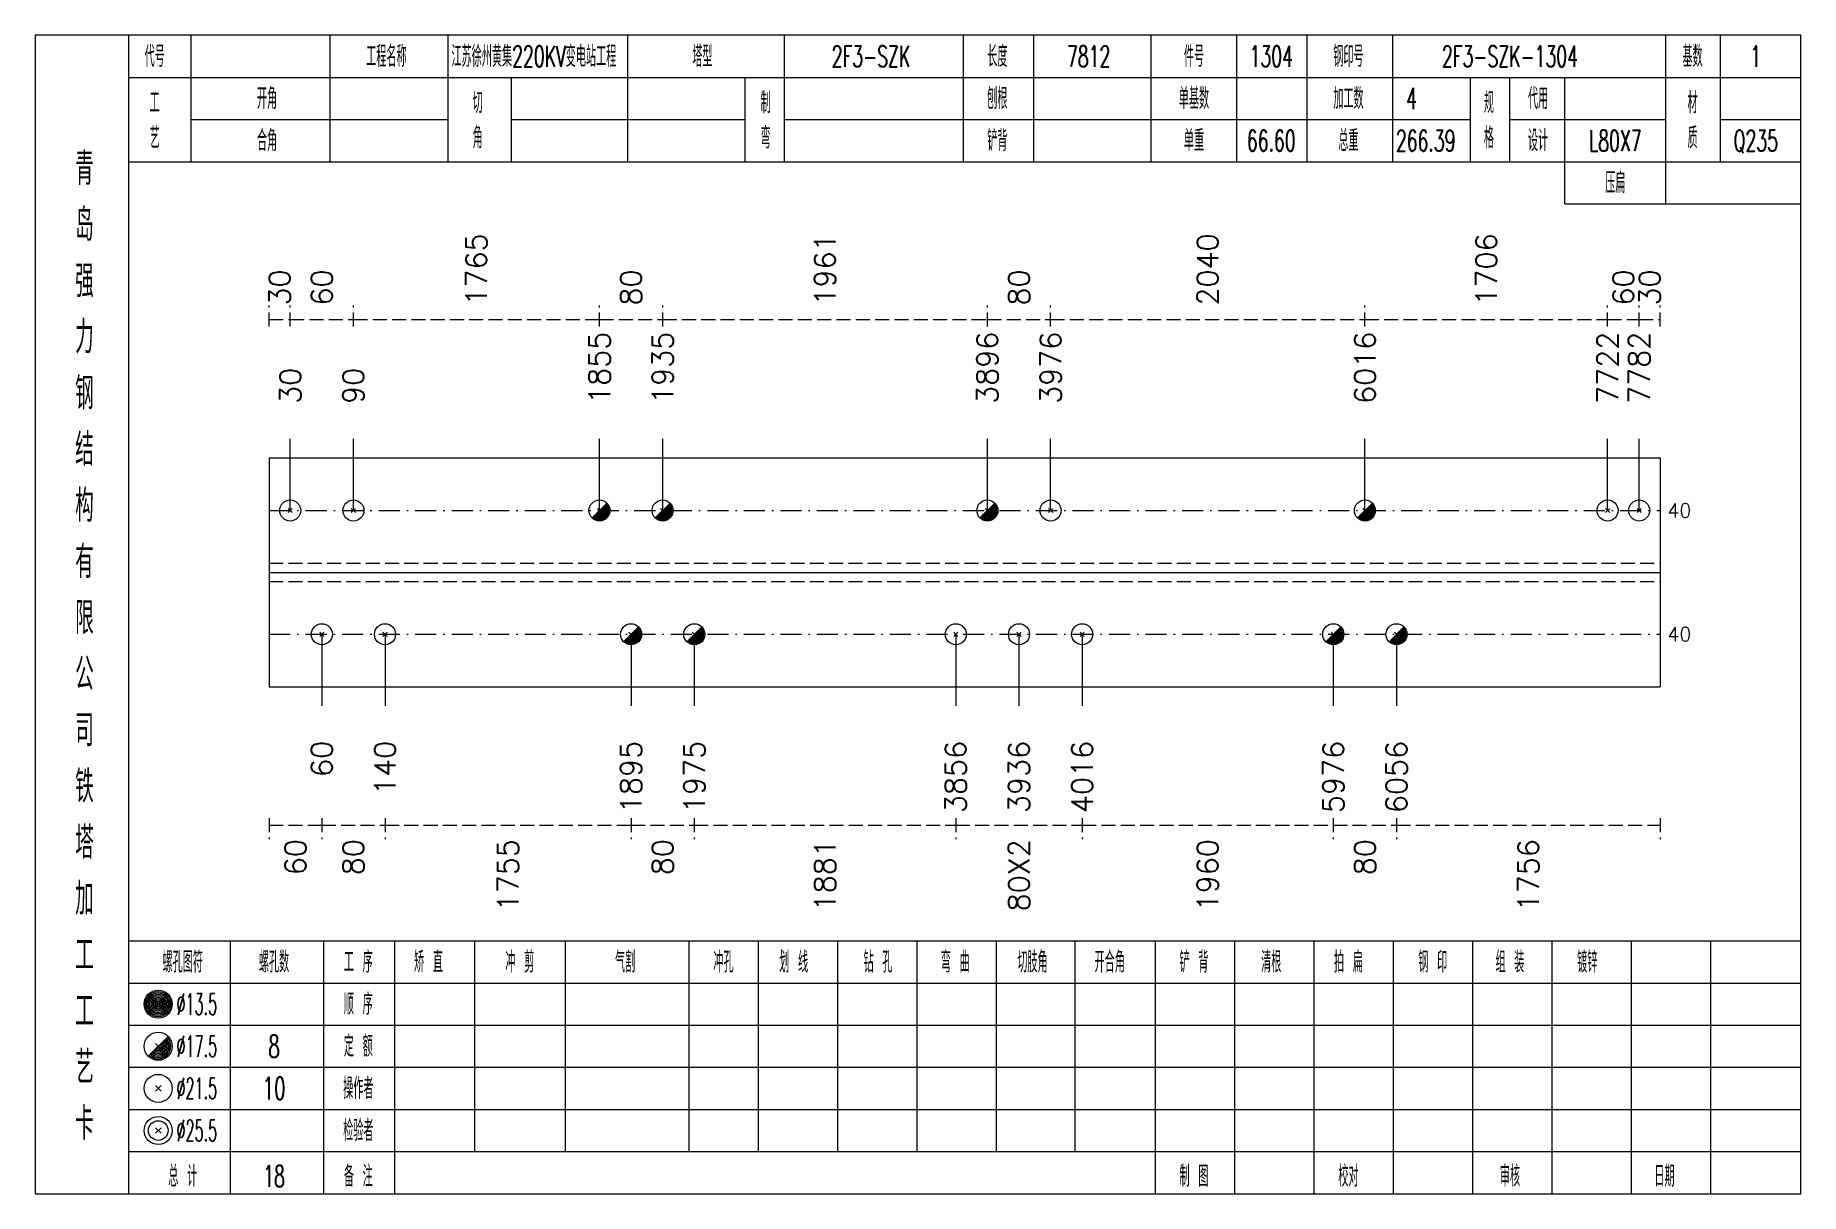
# Model space of a CAD drawing. Extents: x 0 to 4623, y -1159 to 4890.
# Drawn here: x 2491.2 to 2742.6, y 450 to 615 of the extents above; entities that cross this region are included whole.
import ezdxf
from ezdxf.enums import TextEntityAlignment as Align

# ---------------------------------------------------------------- set-up
doc = ezdxf.new("R2010")
doc.units = 0
doc.header["$MEASUREMENT"] = 0
doc.linetypes.add('一点画线', pattern=[5.2, 3, -1, 0.2, -1])
doc.linetypes.add('虚线', pattern=[2.75, 2, -0.75])
doc.layers.get('0').update_dxf_attribs({"linetype": 'CONTINUOUS', "lineweight": 25})
for name, color, linetype, lineweight in [('1', 7, 'CONTINUOUS', 25), ('4', 7, 'CONTINUOUS', 25), ('5', 7, 'CONTINUOUS', 25)]:
    doc.layers.add(name, color=color, linetype=linetype, lineweight=lineweight)
doc.styles.get("Standard").update_dxf_attribs({"font": 'simplex.shx', "width": 0.7, "height": 3, "bigfont": 'gbhzfs.shx'})

msp = doc.modelspace()

# ---------------------------------------------------------------- texts
at = {"color": 8, "linetype": 'Continuous', "lineweight": 9}
for s, p in [('1765', (2554.02, 576.5)), ('2040', (2658.162, 576.5)), ('1706', (2697.821, 576.5)), ('1961', (2603.661, 576.5)), ('30', (2526, 576.5)), ('60', (2532, 576.5)), ('80', (2576.04, 576.5)), ('80', (2631.282, 576.5)), ('60', (2717.35, 576.5)), ('30', (2721.1, 576.5))]:
    msp.add_text(s, height=3, rotation=90, dxfattribs=at).set_placement(p, align=Align.MIDDLE_LEFT)
at = {"color": 7, "linetype": 'Continuous', "lineweight": 13}
for s, p in [('1855', (2571.54, 562.5)), ('1935', (2580.54, 562.5)), ('3896', (2626.782, 562.5)), ('3976', (2635.782, 562.5)), ('6016', (2680.542, 562.5)), ('7722', (2715.1, 562.5)), ('7782', (2719.6, 562.5)), ('30', (2527.5, 562.5)), ('90', (2536.5, 562.5))]:
    msp.add_text(s, height=3, rotation=90, dxfattribs=at).set_placement(p, align=Align.MIDDLE_LEFT)
for p in [(2723.6, 547.312), (2723.6, 529.688)]:
    msp.add_text('40', height=2, dxfattribs=at).set_placement(p, align=Align.MIDDLE_LEFT)
at = {"color": 8, "linetype": 'Continuous', "lineweight": 9}
for s, p in [('60', (2528.25, 500.5)), ('80', (2536.5, 500.5)), ('1755', (2558.52, 500.5)), ('80', (2580.54, 500.5)), ('1881', (2603.661, 500.5)), ('80X2', (2631.282, 500.5)), ('1960', (2658.162, 500.5)), ('80', (2680.542, 500.5)), ('1756', (2703.821, 500.5))]:
    msp.add_text(s, height=3, rotation=90, dxfattribs=at).set_placement(p, align=Align.MIDDLE_RIGHT)
at = {"layer": '1', "color": 7, "linetype": 'Continuous', "lineweight": 13}
for s, p in [('60', (2532, 514.5)), ('140', (2541, 514.5)), ('1895', (2576.04, 514.5)), ('1975', (2585.04, 514.5)), ('3856', (2622.282, 514.5)), ('3936', (2631.282, 514.5)), ('4016', (2640.282, 514.5)), ('5976', (2676.042, 514.5)), ('6056', (2685.042, 514.5))]:
    msp.add_text(s, height=3, rotation=90, dxfattribs=at).set_placement(p, align=Align.MIDDLE_RIGHT)
at = {"layer": '4', "color": 1, "linetype": 'Continuous', "lineweight": 13}
for s, height, width, p in [('代号', 3, 0.6, (2508.2, 612)), ('工程名称', 3, 0.6, (2541.2, 612)), ('江苏徐州黄集220KV变电站工程', 3, 0.6, (2562.2, 612)), ('塔型', 3, 0.6, (2586.2, 612)), ('2F3-SZK', 3, 0.6, (2610.2, 612)), ('长度', 3, 0.6, (2628.2, 612)), ('7812', 3, 0.6, (2641.2, 612)), ('件号', 3, 0.6, (2656.2, 612)), ('1304', 3, 0.6, (2667.2, 612)), ('钢印号', 3, 0.6, (2678.2, 612)), ('2F3-SZK-1304', 3, 0.6, (2701.2, 612)), ('基数', 3, 0.6, (2727.2, 612)), ('1', 3, 0.6, (2736.2, 612)), ('工', 3, 0.6, (2508.2, 605.4)), ('开角', 3, 0.6, (2524.2, 606)), ('切', 3, 0.6, (2554.2, 605.4)), ('制', 3, 0.6, (2595.2, 605.4)), ('刨根', 3, 0.6, (2628.2, 606)), ('单基数', 3, 0.6, (2656.2, 606)), ('加工数', 3, 0.6, (2678.2, 606)), ('4', 3, 0.6, (2687.2, 606)), ('规', 3, 0.6, (2698.2, 605.4)), ('代用', 3, 0.6, (2705.2, 606)), ('材', 3, 0.6, (2727.2, 605.4)), ('艺', 3, 0.6, (2508.2, 600.4)), ('合角', 3, 0.6, (2524.2, 600)), ('角', 3, 0.6, (2554.2, 600.4)), ('弯', 3, 0.6, (2595.2, 600.4)), ('铲背', 3, 0.6, (2628.2, 600)), ('单重', 3, 0.6, (2656.2, 600)), ('66.60', 3, 0.6, (2667.2, 600)), ('总重', 3, 0.6, (2678.2, 600)), ('266.39', 3, 0.6, (2689.2, 600)), ('格', 3, 0.6, (2698.2, 600.4)), ('设计', 3, 0.6, (2705.2, 600)), ('L80X7', 3, 0.6, (2716.2, 600)), ('质', 3, 0.6, (2727.2, 600.4)), ('Q235', 3, 0.6, (2736.2, 600)), ('青', 4.6, 0.8, (2498.2, 596)), ('压扁', 3, 0.6, (2716.2, 594)), ('岛', 4.6, 0.8, (2498.2, 588)), ('强', 4.6, 0.8, (2498.2, 580)), ('力', 4.6, 0.8, (2498.2, 572)), ('钢', 4.6, 0.8, (2498.2, 564)), ('结', 4.6, 0.8, (2498.2, 556)), ('构', 4.6, 0.8, (2498.2, 548)), ('有', 4.6, 0.8, (2498.2, 540)), ('限', 4.6, 0.8, (2498.2, 532)), ('公', 4.6, 0.8, (2498.2, 524)), ('司', 4.6, 0.8, (2498.2, 516)), ('铁', 4.6, 0.8, (2498.2, 508)), ('塔', 4.6, 0.8, (2498.2, 500)), ('加', 4.6, 0.8, (2498.2, 492)), ('工', 4.6, 0.8, (2498.2, 484)), ('螺孔图符', 3, 0.6, (2512.2, 483)), ('螺孔数', 3, 0.6, (2525.2, 483)), ('工 序', 3, 0.6, (2537.2, 483)), ('矫 直', 3, 0.6, (2547.2, 483)), ('冲 剪', 3, 0.6, (2560.2, 483)), ('气割', 3, 0.6, (2575.2, 483)), ('冲孔', 3, 0.6, (2589.2, 483)), ('划 线', 3, 0.6, (2599.2, 483)), ('钻 孔', 3, 0.6, (2611.2, 483)), ('弯 曲', 3, 0.6, (2622.2, 483)), ('切肢角', 3, 0.6, (2633.2, 483)), ('开合角', 3, 0.6, (2644.2, 483)), ('铲 背', 3, 0.6, (2656.2, 483)), ('清根', 3, 0.6, (2667.2, 483)), ('拍 扁', 3, 0.6, (2678.2, 483)), ('钢 印', 3, 0.6, (2690.2, 483)), ('组 装', 3, 0.6, (2701.2, 483)), ('镀锌', 3, 0.6, (2712.2, 483)), ('工', 4.6, 0.8, (2498.2, 476)), ('%%C13.5', 3, 0.5, (2514.2, 477)), ('顺 序', 3, 0.6, (2537.2, 477)), ('定 额', 3, 0.6, (2537.2, 471)), ('艺', 4.6, 0.8, (2498.2, 468)), ('%%C17.5', 3, 0.5, (2514.2, 471)), ('8', 3.2, 0.6, (2525.2, 471)), ('%%C21.5', 3, 0.5, (2514.2, 465)), ('10', 3.2, 0.6, (2525.2, 465)), ('操作者', 3, 0.6, (2537.2, 465)), ('卡', 4.6, 0.8, (2498.2, 460)), ('%%C25.5', 3, 0.5, (2514.2, 459)), ('检验者', 3, 0.6, (2537.2, 459)), ('总 计', 3, 0.6, (2512.2, 452.5)), ('18', 3, 0.6, (2525.2, 452.5)), ('备 注', 3, 0.6, (2537.2, 452.5)), ('制 图', 3, 0.6, (2656.2, 452.5)), ('校对', 3, 0.6, (2678.2, 452.5)), ('审核', 3, 0.6, (2701.2, 452.5)), ('日期', 3, 0.6, (2723.2, 452.5))]:
    msp.add_text(s, height=height, dxfattribs=dict(at, width=width)).set_placement(p, align=Align.MIDDLE_CENTER)

# ---------------------------------------------------------------- blocks, each defined once
blk = doc.blocks.new('孔21.5')
at = {"layer": '5', "color": 7, "linetype": 'Continuous', "lineweight": 13}
for p, q in [((-0.2, -0.2), (0.2, 0.2)), ((-0.2, 0.2), (0.2, -0.2))]:
    blk.add_line(p, q, dxfattribs=at)
blk.add_circle((0, 0), 1, dxfattribs=at)
blk = doc.blocks.new('孔17.5')
at = {"layer": '5', "color": 7, "linetype": 'Continuous', "lineweight": 13}
for p, q in [((-0.707, -0.707), (0.707, 0.707)), ((-0.2, 0.2), (0.2, -0.2))]:
    blk.add_line(p, q, dxfattribs=at)
blk.add_circle((0, 0), 1, dxfattribs=at)
for radius in [0.9, 0.8, 0.7, 0.6, 0.5, 0.4, 0.3, 0.2, 0.1]:
    blk.add_arc((0, 0), radius, 225, 45, dxfattribs=at)

# ---------------------------------------------------------------- linework, layer by layer
at = {"color": 8, "linetype": '虚线', "lineweight": 9}
for p, q in [((2524.5, 573.5), (2524.5, 576.5)), ((2527.5, 573.5), (2527.5, 576.5)), ((2527.5, 573.5), (2527.5, 576.5)), ((2536.5, 573.5), (2536.5, 576.5)), ((2536.5, 573.5), (2536.5, 576.5)), ((2571.54, 573.5), (2571.54, 576.5)), ((2571.54, 573.5), (2571.54, 576.5)), ((2580.54, 573.5), (2580.54, 576.5)), ((2580.54, 573.5), (2580.54, 576.5)), ((2626.782, 573.5), (2626.782, 576.5)), ((2626.782, 573.5), (2626.782, 576.5)), ((2635.782, 573.5), (2635.782, 576.5)), ((2635.782, 573.5), (2635.782, 576.5)), ((2680.542, 573.5), (2680.542, 576.5)), ((2680.542, 573.5), (2680.542, 576.5)), ((2715.1, 573.5), (2715.1, 576.5)), ((2715.1, 573.5), (2715.1, 576.5)), ((2719.6, 573.5), (2719.6, 576.5)), ((2719.6, 573.5), (2719.6, 576.5)), ((2722.6, 573.5), (2722.6, 576.5)), ((2524.5, 574.5), (2527.5, 574.5)), ((2527.5, 574.5), (2536.5, 574.5)), ((2536.5, 574.5), (2571.54, 574.5)), ((2571.54, 574.5), (2580.54, 574.5)), ((2580.54, 574.5), (2626.782, 574.5)), ((2626.782, 574.5), (2635.782, 574.5)), ((2635.782, 574.5), (2680.542, 574.5)), ((2680.542, 574.5), (2715.1, 574.5)), ((2715.1, 574.5), (2719.6, 574.5)), ((2719.6, 574.5), (2722.6, 574.5)), ((2524.5, 503.5), (2524.5, 500.5)), ((2532, 503.5), (2532, 500.5)), ((2532, 503.5), (2532, 500.5)), ((2541, 503.5), (2541, 500.5)), ((2541, 503.5), (2541, 500.5)), ((2576.04, 503.5), (2576.04, 500.5)), ((2576.04, 503.5), (2576.04, 500.5)), ((2585.04, 503.5), (2585.04, 500.5)), ((2585.04, 503.5), (2585.04, 500.5)), ((2622.282, 503.5), (2622.282, 500.5)), ((2622.282, 503.5), (2622.282, 500.5)), ((2640.282, 503.5), (2640.282, 500.5)), ((2640.282, 503.5), (2640.282, 500.5)), ((2676.042, 503.5), (2676.042, 500.5)), ((2676.042, 503.5), (2676.042, 500.5)), ((2685.042, 503.5), (2685.042, 500.5)), ((2685.042, 503.5), (2685.042, 500.5)), ((2722.6, 503.5), (2722.6, 500.5)), ((2524.5, 502.5), (2532, 502.5)), ((2532, 502.5), (2541, 502.5)), ((2541, 502.5), (2576.04, 502.5)), ((2576.04, 502.5), (2585.04, 502.5)), ((2585.04, 502.5), (2622.282, 502.5)), ((2622.282, 502.5), (2640.282, 502.5)), ((2640.282, 502.5), (2676.042, 502.5)), ((2676.042, 502.5), (2685.042, 502.5)), ((2685.042, 502.5), (2722.6, 502.5))]:
    msp.add_line(p, q, dxfattribs=at)
at = {"color": 7, "linetype": 'Continuous', "lineweight": 13}
for p, q in [((2527.5, 547.312), (2527.5, 557.5)), ((2536.5, 547.312), (2536.5, 557.5)), ((2571.54, 547.312), (2571.54, 557.5)), ((2580.54, 547.312), (2580.54, 557.5)), ((2626.782, 547.312), (2626.782, 557.5)), ((2635.782, 547.312), (2635.782, 557.5)), ((2680.542, 547.312), (2680.542, 557.5)), ((2715.1, 547.312), (2715.1, 557.5)), ((2719.6, 547.312), (2719.6, 557.5)), ((2532, 529.688), (2532, 519.5)), ((2541, 529.688), (2541, 519.5)), ((2576.04, 529.688), (2576.04, 519.5)), ((2585.04, 529.688), (2585.04, 519.5)), ((2622.282, 529.688), (2622.282, 519.5)), ((2631.282, 529.688), (2631.282, 519.5)), ((2640.282, 529.688), (2640.282, 519.5)), ((2676.042, 529.688), (2676.042, 519.5)), ((2685.042, 529.688), (2685.042, 519.5))]:
    msp.add_line(p, q, dxfattribs=at)
at = {"color": 7, "linetype": 'Continuous', "lineweight": 18}
for p, q in [((2524.5, 554.812), (2524.5, 522.188)), ((2524.5, 554.812), (2722.6, 554.812)), ((2722.6, 554.812), (2722.6, 522.188)), ((2524.5, 538.5), (2722.6, 538.5))]:
    msp.add_line(p, q, dxfattribs=at)
at = {"color": 3, "linetype": '一点画线', "lineweight": 13}
for p, q in [((2524.5, 547.312), (2722.6, 547.312)), ((2524.5, 529.688), (2722.6, 529.688))]:
    msp.add_line(p, q, dxfattribs=at)
at = {"color": 1, "linetype": '虚线', "lineweight": 18}
for p, q in [((2524.5, 539.812), (2722.6, 539.812)), ((2524.5, 537.188), (2722.6, 537.188))]:
    msp.add_line(p, q, dxfattribs=at)
at = {"layer": '1', "color": 7, "linetype": 'Continuous', "lineweight": 18}
msp.add_line((2524.5, 522.188), (2722.6, 522.188), dxfattribs=at)
at = {"layer": '4', "color": 1, "linetype": 'Continuous', "lineweight": 18}
for p, q in [((2504.5, 450), (2504.5, 615)), ((2513.4, 597), (2513.4, 615)), ((2533.2, 597), (2533.2, 615)), ((2550, 597), (2550, 615)), ((2575.6, 597), (2575.6, 615)), ((2597.9, 597), (2597.9, 615)), ((2623.4, 597), (2623.4, 615)), ((2633.4, 597), (2633.4, 615)), ((2650.1, 597), (2650.1, 615)), ((2662.3, 597), (2662.3, 615)), ((2672.3, 597), (2672.3, 615)), ((2684.5, 597), (2684.5, 615)), ((2723.4, 591), (2723.4, 615)), ((2731.2, 597), (2731.2, 615)), ((2504.5, 609), (2742.6, 609)), ((2559, 597), (2559, 609)), ((2592.3, 597), (2592.3, 609)), ((2695.6, 597), (2695.6, 609)), ((2701.2, 597), (2701.2, 609)), ((2709, 591), (2709, 609)), ((2513.4, 603), (2550, 603)), ((2559, 603), (2592.3, 603)), ((2597.9, 603), (2695.6, 603)), ((2701.2, 603), (2723.4, 603)), ((2731.2, 603), (2742.6, 603)), ((2504.5, 597), (2742.6, 597)), ((2709, 591), (2742.6, 591)), ((2504.5, 486), (2742.6, 486)), ((2519, 450), (2519, 486)), ((2532.3, 450), (2532.3, 486)), ((2542.4, 450), (2542.4, 486)), ((2553.8, 456), (2553.8, 486)), ((2566.7, 456), (2566.7, 486)), ((2584.3, 456), (2584.3, 486)), ((2594.2, 456), (2594.2, 486)), ((2605.5, 456), (2605.5, 486)), ((2616.8, 456), (2616.8, 486)), ((2628.1, 456), (2628.1, 486)), ((2639.3, 456), (2639.3, 486)), ((2650.7, 456), (2650.7, 486)), ((2662, 456), (2662, 486)), ((2673.3, 456), (2673.3, 486)), ((2684.6, 456), (2684.6, 486)), ((2695.9, 456), (2695.9, 486)), ((2707.2, 456), (2707.2, 486)), ((2718.5, 456), (2718.5, 486)), ((2729.8, 456), (2729.8, 486)), ((2504.5, 480), (2742.6, 480)), ((2504.5, 474), (2742.6, 474)), ((2504.5, 468), (2742.6, 468)), ((2504.5, 462), (2742.6, 462)), ((2504.5, 456), (2742.6, 456)), ((2650.7, 450), (2650.7, 456)), ((2662, 450), (2662, 456)), ((2673.3, 450), (2673.3, 456)), ((2684.6, 450), (2684.6, 456)), ((2695.9, 450), (2695.9, 456)), ((2707.2, 450), (2707.2, 456)), ((2718.5, 450), (2718.5, 456)), ((2729.8, 450), (2729.8, 456))]:
    msp.add_line(p, q, dxfattribs=at)
at = {"layer": '4', "color": 7, "linetype": 'Continuous', "lineweight": 13}
for p, q in [((2508.5, 476.8), (2508.9, 477.2)), ((2508.9, 476.8), (2508.5, 477.2)), ((2507.286, 469.586), (2510.114, 472.414)), ((2508.3, 471.4), (2509.1, 470.6)), ((2508.3, 464.6), (2509.1, 465.4)), ((2508.3, 465.4), (2509.1, 464.6)), ((2508.3, 458.6), (2509.1, 459.4)), ((2508.3, 459.4), (2509.1, 458.6))]:
    msp.add_line(p, q, dxfattribs=at)
at = {"layer": '4', "color": 1, "linetype": 'Continuous', "lineweight": 18}
msp.add_lwpolyline([(2491.2, 615), (2491.2, 450), (2742.6, 450), (2742.6, 615)], close=True, dxfattribs=at)
at = {"layer": '4', "color": 7, "linetype": 'Continuous', "lineweight": 13}
for centre, radius in [((2508.7, 477), 2), ((2508.7, 477), 1.8), ((2508.7, 477), 1.6), ((2508.7, 477), 1.4), ((2508.7, 477), 1.2), ((2508.7, 477), 1), ((2508.7, 477), 0.8), ((2508.7, 477), 0.6), ((2508.7, 477), 0.4), ((2508.7, 477), 0.2), ((2508.7, 471), 2), ((2508.7, 465), 2), ((2508.7, 459), 2), ((2508.7, 459), 1.4)]:
    msp.add_circle(centre, radius, dxfattribs=at)
for radius in [1.8, 1.6, 1.4, 1.2, 1, 0.8, 0.6, 0.4, 0.2]:
    msp.add_arc((2508.7, 471), radius, 225, 45, dxfattribs=at)

# ---------------------------------------------------------------- block references
at = {"color": 7, "linetype": 'Continuous', "lineweight": 13, "xscale": 1.5, "yscale": 1.5, "zscale": 1.5}
for name, p in [('孔21.5', (2527.5, 547.312)), ('孔21.5', (2536.5, 547.312)), ('孔17.5', (2571.54, 547.312)), ('孔17.5', (2580.54, 547.312)), ('孔17.5', (2626.782, 547.312)), ('孔21.5', (2635.782, 547.312)), ('孔17.5', (2680.542, 547.312)), ('孔21.5', (2715.1, 547.312)), ('孔21.5', (2719.6, 547.312))]:
    msp.add_blockref(name, p, dxfattribs=at)
at = {"layer": '1', "color": 7, "linetype": 'Continuous', "lineweight": 13, "xscale": 1.5, "yscale": 1.5, "zscale": 1.5}
for name, p in [('孔21.5', (2532, 529.688)), ('孔21.5', (2541, 529.688)), ('孔17.5', (2576.04, 529.688)), ('孔17.5', (2585.04, 529.688)), ('孔21.5', (2622.282, 529.688)), ('孔21.5', (2631.282, 529.688)), ('孔21.5', (2640.282, 529.688)), ('孔17.5', (2676.042, 529.688)), ('孔17.5', (2685.042, 529.688))]:
    msp.add_blockref(name, p, dxfattribs=at)

msp.set_redraw_order([(e.dxf.handle, doc.entitydb.next_handle()) for e in msp.query("TEXT MTEXT ATTDEF DIMENSION ARC_DIMENSION")])  # texts and dimensions are drawn at this point

doc.saveas('drawing.dxf')
